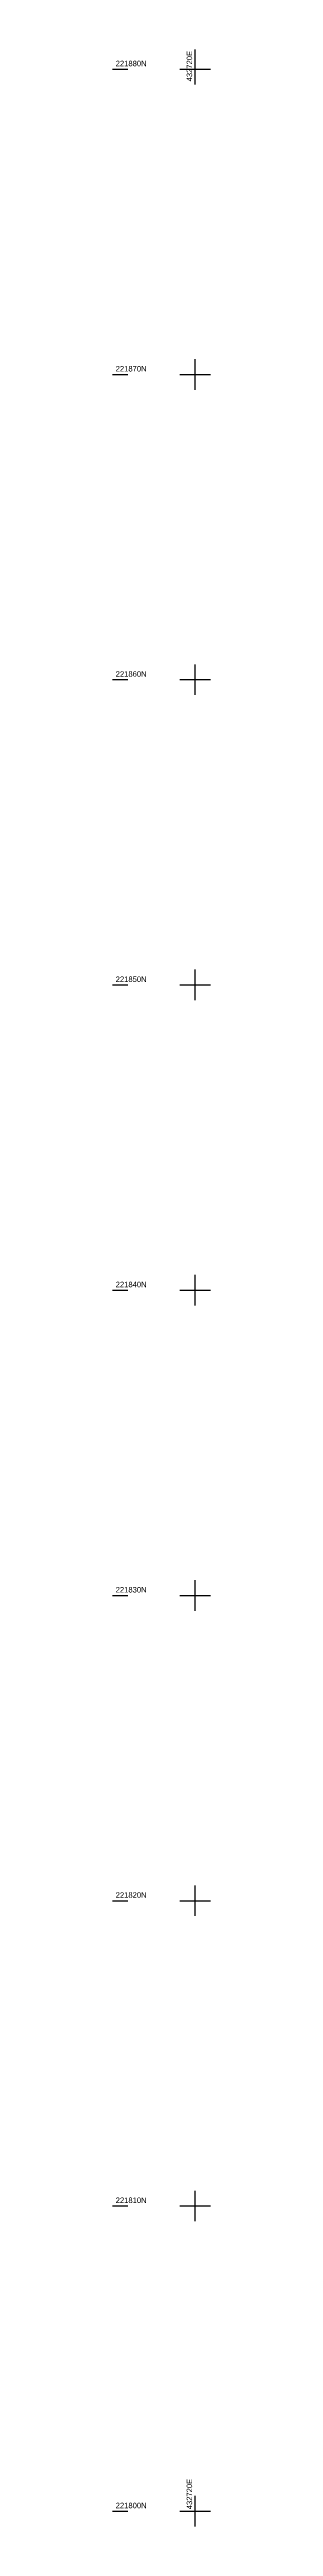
# Model space of a CAD drawing. Header units: millimetres. Extents: x -41320 to 62477, y -39180 to 41963.
# Drawn here: x -41320 to -38128, y -39180 to 41963 of the extents above; entities that cross this region are included whole.
import ezdxf

# ---------------------------------------------------------------- set-up
doc = ezdxf.new("R2010")
doc.units = ezdxf.units.MM
doc.layers.add('SV___GRID', color=7, linetype='Continuous', true_color=0xffffff)

msp = doc.modelspace()

# ---------------------------------------------------------------- linework, layer by layer
at = {"layer": 'SV___GRID', "color": 1, "linetype": 'Continuous', "ltscale": 100}
for p, q in [((-38628, 40820), (-38628, 41963)), ((-41320, 41320), (-40820, 41320)), ((-39128, 41320), (-38128, 41320)), ((-38628, 30820), (-38628, 31820)), ((-41320, 31320), (-40820, 31320)), ((-39128, 31320), (-38128, 31320)), ((-41320, 21320), (-40820, 21320)), ((-39128, 21320), (-38128, 21320)), ((-38628, 20820), (-38628, 21820)), ((-38628, 10820), (-38628, 11820)), ((-41320, 11320), (-40820, 11320)), ((-39128, 11320), (-38128, 11320)), ((-38628, 820), (-38628, 1820)), ((-41320, 1320), (-40820, 1320)), ((-39128, 1320), (-38128, 1320)), ((-41320, -8680), (-40820, -8680)), ((-39128, -8680), (-38128, -8680)), ((-38628, -9180), (-38628, -8180)), ((-38628, -19180), (-38628, -18180)), ((-41320, -18680), (-40820, -18680)), ((-39128, -18680), (-38128, -18680)), ((-38628, -29180), (-38628, -28180)), ((-41320, -28680), (-40820, -28680)), ((-39128, -28680), (-38128, -28680)), ((-41320, -38680), (-40820, -38680)), ((-39128, -38680), (-38128, -38680)), ((-38628, -39180), (-38628, -38180))]:
    msp.add_line(p, q, dxfattribs=at)

# ---------------------------------------------------------------- texts
for s, p in [('221880N', (-41220, 41416)), ('221870N', (-41220, 31416)), ('221860N', (-41220, 21416)), ('221850N', (-41220, 11416)), ('221840N', (-41220, 1416)), ('221830N', (-41220, -8584)), ('221820N', (-41220, -18584)), ('221810N', (-41220, -28584)), ('221800N', (-41220, -38584))]:
    msp.add_text(s, height=180, dxfattribs=at).set_placement(p)
for p in [(-38724, 40920), (-38724, -38616)]:
    msp.add_text('432720E', height=180, rotation=90, dxfattribs=at).set_placement(p)

doc.saveas('drawing.dxf')
